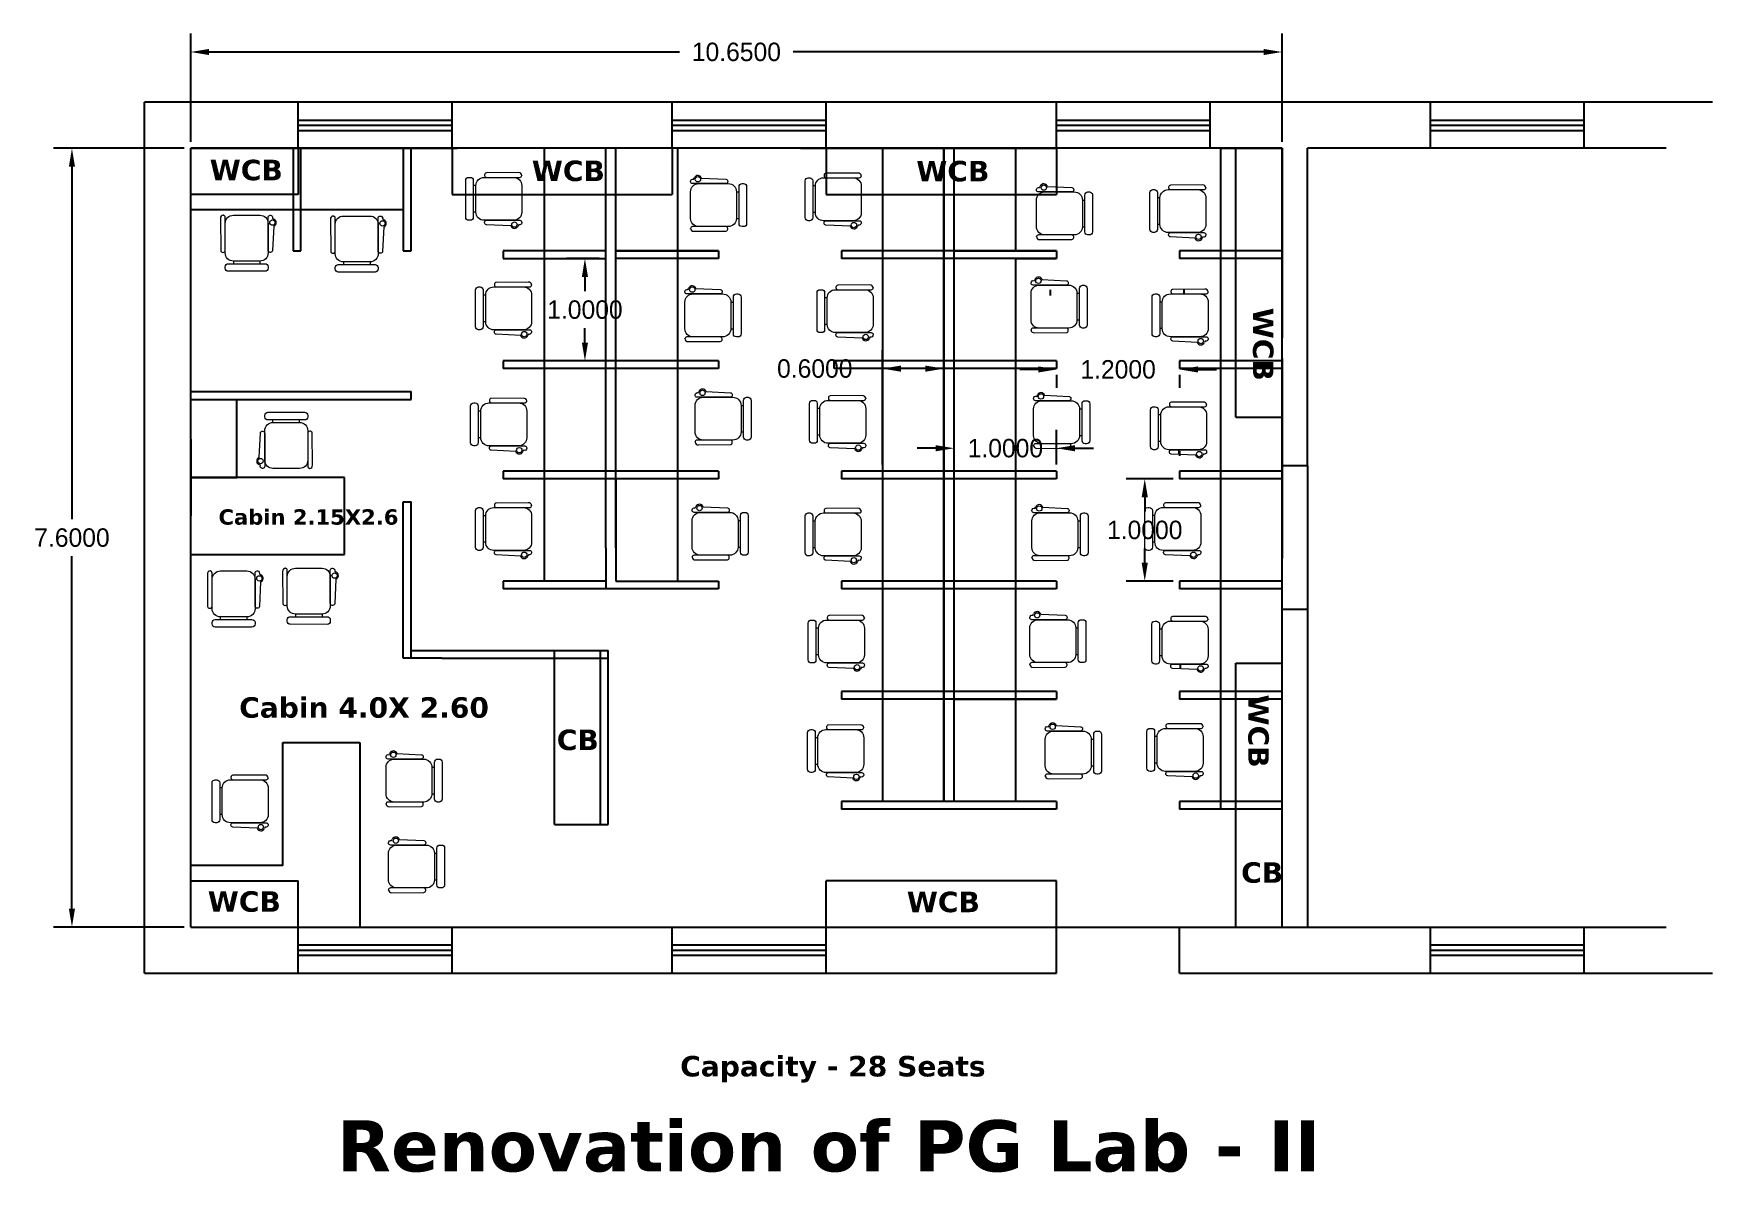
# Model space of a CAD drawing. Header units: inches. Extents: x 23 to 629, y -355 to 51.
# Drawn here: x 311.42 to 327.8, y -102.77 to -91.66 of the extents above; entities that cross this region are included whole.
import ezdxf

# ---------------------------------------------------------------- set-up
doc = ezdxf.new("R2010")
doc.units = ezdxf.units.IN
doc.header["$MEASUREMENT"] = 0
doc.layers.add('FUR', color=252, linetype='Continuous', lineweight=9)
doc.layers.add('FURN', color=252, linetype='Continuous', lineweight=9)
doc.dimstyles.get("Standard").update_dxf_attribs({"dimtxt": 0.18, "dimasz": 0.18, "dimexe": 0.18, "dimexo": 0.0625, "dimgap": 0.09, "dimtad": 0, "dimtih": 1, "dimtoh": 1, "dimdec": 4, "dimzin": 0, "dimdsep": 46, "dimtxsty": 'Standard', "dimcen": 0.09, "dimadec": 0, "dimazin": 0, "dimtfac": 1, "dimtdec": 4, "dimtofl": 0, "dimtmove": 0, "dimatfit": 3, "dimfxl": 1, "dimtolj": 1, "dimtzin": 0, "dimarcsym": 0})

msp = doc.modelspace()

# ---------------------------------------------------------------- texts
at = {"attachment_point": 1}
for s, insert, char_height, width in [('{\\fVerdana|b1|i0|c0|p34;WCB}', (313.13572, -92.89065), 0.2, 0.5142748), ('{\\fVerdana|b1|i0|c0|p34;WCB}', (316.27866, -92.89859), 0.2, 0.5142748), ('{\\fVerdana|b1|i0|c0|p34;WCB}', (320.03068, -92.90134), 0.2, 0.5142748), ('{\\fVerdana|b1|i0|c0|p34;Cabin 2.15X2.6}', (313.22077, -96.30165), 0.15, 3.0015659), ('{\\fVerdana|b1|i0|c0|p34;Cabin 4.0X 2.60 }', (313.42276, -98.13577), 0.2, 4.0020879), ('{\\fVerdana|b1|i0|c0|p34;CB}', (316.52181, -98.45122), 0.2, 0.5142748), ('{\\fVerdana|b1|i0|c0|p34;CB}', (323.20039, -99.74643), 0.2, 0.5142748), ('{\\fVerdana|b1|i0|c0|p34;WCB}', (313.11662, -100.02929), 0.2, 0.5142748), ('{\\fVerdana|b1|i0|c0|p34;WCB}', (319.93828, -100.0334), 0.2, 0.5142748), ('{\\fVerdana|b1|i0|c0|p34;Capacity - 28 Seats}', (317.72647, -101.63662), 0.2, 4.0020879), ('{\\fVerdana|b1|i0|c0|p34;Renovation of PG Lab - II}', (314.37644, -102.26347), 0.5, 10.0014451)]:
    msp.add_mtext(s, dxfattribs=dict(at, insert=insert, char_height=char_height, width=width))
at = {"char_height": 0.2, "width": 0.5142748, "attachment_point": 1, "rotation": 270}
for insert in [(323.51621, -94.33474), (323.47096, -98.10965)]:
    msp.add_mtext('{\\fVerdana|b1|i0|c0|p34;WCB}', dxfattribs=dict(at, insert=insert))

# ---------------------------------------------------------------- blocks, each defined once
blk = doc.blocks.new('*D74')
at = {"color": 0, "lineweight": -2}
for p, q in [((312.95, -92.716), (312.95, -91.659)), ((323.6, -92.716), (323.6, -91.659)), ((313.13, -91.839), (317.72, -91.839)), ((323.42, -91.839), (318.83, -91.839))]:
    blk.add_line(p, q, dxfattribs=at)
at = {"color": 0}
for points in [[(313.13, -91.809), (313.13, -91.869), (312.95, -91.839)], [(323.42, -91.809), (323.42, -91.869), (323.6, -91.839)]]:
    blk.add_solid(points, dxfattribs=at)
at = {"layer": 'Defpoints', "color": 0}
for p in [(323.6, -91.839), (312.95, -92.779), (323.6, -92.779)]:
    blk.add_point(p, dxfattribs=at)
at = {"color": 0, "insert": (318.275, -91.839), "char_height": 0.18, "attachment_point": 5}
blk.add_mtext('\\A1;10.6500', dxfattribs=at)
blk = doc.blocks.new('*D75')
at = {"color": 0, "lineweight": -2}
for p, q in [((312.887, -92.779), (311.611, -92.779)), ((311.791, -92.959), (311.791, -96.399)), ((311.791, -100.199), (311.791, -96.759)), ((312.887, -100.379), (311.611, -100.379))]:
    blk.add_line(p, q, dxfattribs=at)
at = {"color": 0}
for points in [[(311.761, -92.959), (311.821, -92.959), (311.791, -92.779)], [(311.761, -100.199), (311.821, -100.199), (311.791, -100.379)]]:
    blk.add_solid(points, dxfattribs=at)
at = {"layer": 'Defpoints', "color": 0}
for p in [(312.95, -92.779), (311.791, -100.379), (312.95, -100.379)]:
    blk.add_point(p, dxfattribs=at)
at = {"color": 0, "insert": (311.791, -96.579), "char_height": 0.18, "attachment_point": 5}
blk.add_mtext('\\A1;7.6000', dxfattribs=at)
blk = doc.blocks.new('CINE CHAIR')
at = {"layer": 'FUR', "color": 48, "lineweight": 0}
for p, q in [((448043.776, 57308.306), (448043.8, 57308.306)), ((448043.776, 57308.058), (448043.8, 57308.058))]:
    blk.add_line(p, q, dxfattribs=at)
blk.add_lwpolyline([(448043.45, 57308.434), (448043.678, 57308.423, -0.388092), (448043.695, 57308.404), (448043.695, 57308.401, -0.414214), (448043.676, 57308.382), (448043.367, 57308.382, -0.414214), (448043.348, 57308.401), (448043.348, 57308.404, -0.491313), (448043.377, 57308.423), (448043.384, 57308.436)], format="xyb", dxfattribs=at)
for points in [[(448043.424, 57308.382), (448043.7, 57308.382, -0.414214), (448043.776, 57308.306), (448043.776, 57308.058, -0.414214), (448043.7, 57307.982), (448043.424, 57307.982, -0.414214), (448043.348, 57308.058), (448043.348, 57308.306, -0.414214)], [(448043.828, 57308.382), (448043.842, 57308.382, -0.414214), (448043.871, 57308.353), (448043.871, 57308.01, -0.414214), (448043.842, 57307.982), (448043.828, 57307.982, -0.414214), (448043.8, 57308.01), (448043.8, 57308.353, -0.414214)], [(448043.379, 57307.938), (448043.678, 57307.94, 0.393133), (448043.695, 57307.959), (448043.695, 57307.963, 0.414214), (448043.676, 57307.982), (448043.367, 57307.982, 0.414214), (448043.348, 57307.963), (448043.348, 57307.966, 0.435766)]]:
    blk.add_lwpolyline(points, format="xyb", close=True, dxfattribs=at)
blk.add_circle((448043.417, 57308.422), 0.0249, dxfattribs=at)
blk.add_arc((448043.417, 57308.422), 0.0356, 19.6628, 156.9494, dxfattribs=at)
blk = doc.blocks.new('*D77')
at = {"color": 0, "lineweight": -2}
for p, q in [((316.937, -93.854), (316.617, -93.854)), ((316.797, -94.034), (316.797, -94.174)), ((316.797, -94.674), (316.797, -94.534)), ((316.937, -94.854), (316.617, -94.854))]:
    blk.add_line(p, q, dxfattribs=at)
at = {"color": 0}
for points in [[(316.767, -94.034), (316.827, -94.034), (316.797, -93.854)], [(316.767, -94.674), (316.827, -94.674), (316.797, -94.854)]]:
    blk.add_solid(points, dxfattribs=at)
at = {"layer": 'Defpoints', "color": 0}
for p in [(317, -93.854), (316.797, -94.854), (317, -94.854)]:
    blk.add_point(p, dxfattribs=at)
at = {"color": 0, "insert": (316.797, -94.354), "char_height": 0.18, "attachment_point": 5}
blk.add_mtext('\\A1;1.0000', dxfattribs=at)
blk = doc.blocks.new('*D78')
at = {"color": 0, "lineweight": -2}
for p, q in [((319.7, -95.866), (319.7, -94.749)), ((320.3, -95.866), (320.3, -94.749)), ((319.7, -94.929), (319.52, -94.929)), ((320.12, -94.929), (319.88, -94.929))]:
    blk.add_line(p, q, dxfattribs=at)
at = {"color": 0}
for points in [[(319.88, -94.899), (319.88, -94.959), (319.7, -94.929)], [(320.12, -94.899), (320.12, -94.959), (320.3, -94.929)]]:
    blk.add_solid(points, dxfattribs=at)
at = {"layer": 'Defpoints', "color": 0}
for p in [(319.7, -94.929), (319.7, -95.929), (320.3, -95.929)]:
    blk.add_point(p, dxfattribs=at)
at = {"color": 0, "insert": (319.04, -94.929), "char_height": 0.18, "attachment_point": 5}
blk.add_mtext('\\A1;0.6000', dxfattribs=at)
blk = doc.blocks.new('*D79')
at = {"color": 0, "lineweight": -2}
for p, q in [((321.22, -94.937), (321.04, -94.937)), ((321.4, -94.991), (321.4, -95.117)), ((322.6, -94.991), (322.6, -95.117)), ((322.78, -94.937), (322.96, -94.937))]:
    blk.add_line(p, q, dxfattribs=at)
at = {"color": 0}
for points in [[(321.22, -94.907), (321.22, -94.967), (321.4, -94.937)], [(322.78, -94.907), (322.78, -94.967), (322.6, -94.937)]]:
    blk.add_solid(points, dxfattribs=at)
at = {"layer": 'Defpoints', "color": 0}
for p in [(321.4, -94.929), (322.6, -94.929), (322.6, -94.937)]:
    blk.add_point(p, dxfattribs=at)
at = {"color": 0, "insert": (322, -94.937), "char_height": 0.18, "attachment_point": 5}
blk.add_mtext('\\A1;1.2000', dxfattribs=at)
blk = doc.blocks.new('*D80')
at = {"color": 0, "lineweight": -2}
for p, q in [((320.4, -95.866), (320.4, -95.526)), ((321.4, -95.866), (321.4, -95.526)), ((320.22, -95.706), (320.04, -95.706)), ((321.58, -95.706), (321.76, -95.706))]:
    blk.add_line(p, q, dxfattribs=at)
at = {"color": 0}
for points in [[(320.22, -95.676), (320.22, -95.736), (320.4, -95.706)], [(321.58, -95.676), (321.58, -95.736), (321.4, -95.706)]]:
    blk.add_solid(points, dxfattribs=at)
at = {"layer": 'Defpoints', "color": 0}
for p in [(321.4, -95.706), (320.4, -95.929), (321.4, -95.929)]:
    blk.add_point(p, dxfattribs=at)
at = {"color": 0, "insert": (320.9, -95.706), "char_height": 0.18, "attachment_point": 5}
blk.add_mtext('\\A1;1.0000', dxfattribs=at)
blk = doc.blocks.new('*D81')
at = {"color": 0, "lineweight": -2}
for p, q in [((322.537, -96.004), (322.08, -96.004)), ((322.26, -96.184), (322.26, -96.324)), ((322.26, -96.824), (322.26, -96.684)), ((322.537, -97.004), (322.08, -97.004))]:
    blk.add_line(p, q, dxfattribs=at)
at = {"color": 0}
for points in [[(322.23, -96.184), (322.29, -96.184), (322.26, -96.004)], [(322.23, -96.824), (322.29, -96.824), (322.26, -97.004)]]:
    blk.add_solid(points, dxfattribs=at)
at = {"layer": 'Defpoints', "color": 0}
for p in [(322.6, -96.004), (322.26, -97.004), (322.6, -97.004)]:
    blk.add_point(p, dxfattribs=at)
at = {"color": 0, "insert": (322.26, -96.504), "char_height": 0.18, "attachment_point": 5}
blk.add_mtext('\\A1;1.0000', dxfattribs=at)

# ---------------------------------------------------------------- dimensions: what is measured, and where the dimension line sits
for base, p1, p2, picture, middle in [((323.5998, -91.83921), (312.9498, -92.77873), (323.5998, -92.77873), '*D74', (318.2748, -91.83921)), ((319.6998, -94.92873), (320.2998, -95.92873), (319.6998, -95.92873), '*D78', (319.0398, -94.92873))]:
    dim = msp.add_linear_dim(base=base, p1=p1, p2=p2, dimstyle='Standard')
    dim.commit()
    dim.dimension.update_dxf_attribs({"geometry": picture, "text_midpoint": middle, "dimtype": 160})
for base, p1, p2, picture, middle in [((311.7914, -100.37873), (312.9498, -92.77873), (312.9498, -100.37873), '*D75', (311.7914, -96.57873)), ((316.79718, -94.85373), (316.9998, -93.85373), (316.9998, -94.85373), '*D77', (316.79718, -94.35373)), ((322.25994, -97.00373), (322.5998, -96.00373), (322.5998, -97.00373), '*D81', (322.25994, -96.50373))]:
    dim = msp.add_linear_dim(base=base, p1=p1, p2=p2, angle=90, dimstyle='Standard')
    dim.commit()
    dim.dimension.update_dxf_attribs({"geometry": picture, "text_midpoint": middle})
for base, p1, p2, picture, middle in [((322.5998, -94.9372), (321.3998, -94.92873), (322.5998, -94.92873), '*D79', (321.9998, -94.9372)), ((321.3998, -95.70618), (320.3998, -95.92873), (321.3998, -95.92873), '*D80', (320.8998, -95.70618))]:
    dim = msp.add_linear_dim(base=base, p1=p1, p2=p2, dimstyle='Standard')
    dim.commit()
    dim.dimension.update_dxf_attribs({"geometry": picture, "text_midpoint": middle})

# ---------------------------------------------------------------- linework, layer by layer
for p, q in [((312.4998, -95.87873), (312.4998, -92.32873)), ((327.7998, -92.32873), (312.4998, -92.32873)), ((313.9998, -92.77873), (313.9998, -92.32873)), ((315.4998, -92.77873), (315.4998, -92.32873)), ((317.6498, -92.77873), (317.6498, -92.32873)), ((319.1498, -92.77873), (319.1498, -92.32873)), ((321.3998, -92.77873), (321.3998, -92.32873)), ((322.8998, -92.77873), (322.8998, -92.32873)), ((325.0498, -92.77873), (325.0498, -92.32873)), ((326.5498, -92.77873), (326.5498, -92.32873)), ((313.9998, -92.50373), (315.4998, -92.50373)), ((313.9998, -92.55373), (315.4998, -92.55373)), ((317.6498, -92.50373), (319.1498, -92.50373)), ((317.6498, -92.55373), (319.1498, -92.55373)), ((321.3998, -92.50373), (322.8998, -92.50373)), ((321.3998, -92.55373), (322.8998, -92.55373)), ((325.0498, -92.50373), (326.5498, -92.50373)), ((325.0498, -92.55373), (326.5498, -92.55373)), ((313.9998, -92.60373), (315.4998, -92.60373)), ((317.6498, -92.60373), (319.1498, -92.60373)), ((321.3998, -92.60373), (322.8998, -92.60373)), ((325.0498, -92.60373), (326.5498, -92.60373)), ((312.9498, -95.87873), (312.9498, -92.77873)), ((323.5998, -92.77873), (312.9498, -92.77873)), ((312.9498, -92.77873), (315.5498, -92.77873)), ((312.9498, -93.97873), (312.9498, -92.77873)), ((312.9498, -92.77873), (313.9498, -92.77873)), ((313.9498, -92.77873), (313.9498, -93.77873)), ((313.9998, -92.77873), (313.9998, -93.22873)), ((314.0248, -93.77873), (314.0248, -92.77873)), ((314.0248, -92.77873), (315.0248, -92.77873)), ((315.0248, -92.77873), (315.0248, -93.77873)), ((315.0998, -93.77873), (315.0998, -92.77873)), ((315.4998, -92.77873), (315.4998, -93.22873)), ((316.3998, -92.77873), (316.3998, -97.00373)), ((317.8998, -92.77873), (316.6998, -92.77873)), ((316.9998, -96.67873), (316.9998, -92.77873)), ((317.0998, -96.67873), (317.0998, -92.77873)), ((317.6498, -92.77873), (317.6498, -93.22873)), ((317.6998, -92.77873), (317.6998, -97.00373)), ((318.8998, -92.77873), (320.0998, -92.77873)), ((319.1498, -92.77873), (319.1498, -93.22873)), ((319.2998, -92.77873), (321.2998, -92.77873)), ((319.6998, -92.77873), (319.6998, -99.15408)), ((320.1998, -92.77873), (321.3998, -92.77873)), ((320.2998, -92.77873), (320.2998, -99.15408)), ((320.2998, -99.15408), (320.2998, -92.77873)), ((320.3998, -99.15408), (320.3998, -92.77873)), ((320.9998, -92.77873), (320.9998, -93.77873)), ((321.3998, -92.77873), (321.3998, -93.22873)), ((322.9998, -92.77873), (323.5998, -92.77873)), ((322.9998, -92.77873), (323.5998, -92.77873)), ((322.9998, -92.77873), (322.9998, -99.22908)), ((323.5998, -92.77873), (322.9998, -92.77873)), ((323.1498, -95.40218), (323.1498, -92.77873)), ((323.5998, -95.87873), (323.5998, -92.77873)), ((323.5998, -92.77873), (323.5998, -94.62726)), ((323.5998, -92.77873), (323.5998, -93.97873)), ((327.3498, -92.77873), (323.8498, -92.77873)), ((323.8498, -95.87873), (323.8498, -92.77873)), ((313.9998, -93.22873), (312.9498, -93.22873)), ((315.0248, -93.37873), (312.9498, -93.37873)), ((315.4998, -93.22873), (317.6498, -93.22873)), ((319.1498, -93.22873), (321.3998, -93.22873)), ((313.9498, -93.77873), (314.0248, -93.77873)), ((315.0248, -93.77873), (315.0998, -93.77873)), ((316.9998, -93.77873), (315.9998, -93.77873)), ((315.9998, -93.77873), (315.9998, -93.85373)), ((315.9998, -93.85373), (316.9998, -93.85373)), ((317.0998, -93.77873), (318.0998, -93.77873)), ((318.0998, -93.77873), (317.0998, -93.77873)), ((318.0998, -93.85373), (317.0998, -93.85373)), ((318.0998, -93.77873), (318.0998, -93.85373)), ((318.0998, -93.77873), (318.0998, -93.85373)), ((320.2998, -93.77873), (319.2998, -93.77873)), ((321.3998, -93.77873), (319.2998, -93.77873)), ((319.2998, -93.77873), (319.2998, -93.85373)), ((320.9998, -93.85373), (319.2998, -93.85373)), ((320.3998, -93.77873), (321.3998, -93.77873)), ((320.9998, -93.85373), (321.3998, -93.85373)), ((321.3998, -93.85373), (320.9998, -93.85373)), ((320.9998, -93.85373), (320.9998, -97.00373)), ((321.3998, -93.77873), (321.3998, -93.85373)), ((321.3998, -93.77873), (321.3998, -93.85373)), ((321.3998, -93.77873), (321.3998, -93.85373)), ((323.5998, -93.77873), (322.5998, -93.77873)), ((322.5998, -93.77873), (322.5998, -93.85373)), ((323.5998, -93.85373), (322.5998, -93.85373)), ((323.5998, -93.77873), (322.9998, -93.77873)), ((321.33587, -94.16076), (321.33587, -94.21421)), ((322.64099, -94.15447), (322.64099, -94.1988)), ((318.0998, -94.85373), (315.9998, -94.85373)), ((318.0998, -94.85373), (315.9998, -94.85373)), ((315.9998, -94.85373), (315.9998, -94.92873)), ((318.0998, -94.85373), (318.0998, -94.92873)), ((321.3998, -94.85373), (319.22866, -94.85373)), ((321.3998, -94.85373), (319.22866, -94.85373)), ((319.22866, -94.92873), (319.22866, -94.85373)), ((320.9998, -94.85373), (320.9998, -94.92873)), ((321.3998, -94.85373), (321.3998, -94.92873)), ((321.3998, -94.85373), (321.3998, -94.92873)), ((323.5998, -94.85373), (322.5998, -94.85373)), ((323.5998, -94.85373), (322.5998, -94.85373)), ((322.5998, -94.85373), (322.5998, -94.92873)), ((322.5998, -94.85373), (322.5998, -94.92873)), ((323.5998, -94.82873), (323.5998, -96.77873)), ((318.0998, -94.92873), (315.9998, -94.92873)), ((321.3998, -94.92873), (319.22866, -94.92873)), ((323.5998, -94.92873), (322.5998, -94.92873)), ((312.9498, -95.15373), (315.0998, -95.15373)), ((315.0998, -95.22873), (315.0998, -95.15373)), ((312.9498, -95.22873), (315.0998, -95.22873)), ((313.3998, -95.99141), (313.3998, -95.22873)), ((323.1498, -95.40218), (323.5998, -95.40218)), ((312.9498, -95.61641), (312.9498, -96.36641)), ((322.59162, -95.72001), (322.59162, -95.76683)), ((322.59162, -95.72001), (322.59162, -95.76683)), ((322.5998, -95.73507), (322.5998, -95.77912)), ((322.5998, -95.73507), (322.5998, -95.77912)), ((312.4998, -100.82873), (312.4998, -95.87873)), ((312.9498, -100.37873), (312.9498, -95.87873)), ((314.4498, -95.99141), (312.9498, -95.99141)), ((313.314, -95.99141), (312.9498, -95.99141)), ((312.9498, -95.99141), (313.3998, -95.99141)), ((314.4498, -96.74141), (314.4498, -95.99141)), ((318.0998, -95.92873), (315.9998, -95.92873)), ((318.0998, -95.92873), (315.9998, -95.92873)), ((315.9998, -95.92873), (315.9998, -96.00373)), ((318.0998, -96.00373), (315.9998, -96.00373)), ((317.0998, -96.00373), (317.0998, -97.00373)), ((318.0998, -95.92873), (318.0998, -96.00373)), ((319.2998, -95.92873), (319.2998, -96.00373)), ((321.3998, -95.92873), (319.2998, -95.92873)), ((321.3998, -95.92873), (319.2998, -95.92873)), ((321.3998, -96.00373), (319.2998, -96.00373)), ((320.9998, -95.92873), (320.9998, -96.00373)), ((321.3998, -95.92873), (321.3998, -96.00373)), ((323.5998, -95.92873), (322.5998, -95.92873)), ((323.5998, -95.92873), (322.5998, -95.92873)), ((322.5998, -95.92873), (322.5998, -96.00373)), ((322.5998, -95.92873), (322.5998, -96.00373)), ((323.5998, -96.00373), (322.5998, -96.00373)), ((323.5998, -100.37873), (323.5998, -95.87873)), ((323.8498, -95.87873), (323.5998, -95.87873)), ((323.8498, -95.87873), (323.8498, -100.37873)), ((315.0248, -96.22873), (315.0998, -96.22873)), ((315.0248, -97.75373), (315.0248, -96.22873)), ((315.0998, -97.75373), (315.0998, -96.22873)), ((312.9498, -96.74141), (314.4498, -96.74141)), ((316.9998, -96.67873), (316.9998, -97.07908)), ((316.9998, -97.00373), (315.9998, -97.00373)), ((315.9998, -97.00373), (315.9998, -97.07908)), ((316.9998, -97.07908), (315.9998, -97.07908)), ((318.0998, -97.07908), (316.9998, -97.07908)), ((317.0998, -97.00373), (318.0998, -97.00373)), ((318.0998, -97.00373), (318.0998, -97.07908)), ((321.3998, -97.00373), (319.2998, -97.00373)), ((319.2998, -97.00373), (319.2998, -97.07908)), ((321.3998, -97.00408), (319.2998, -97.00408)), ((319.6998, -97.07908), (319.2998, -97.07908)), ((321.3998, -97.07908), (319.2998, -97.07908)), ((320.9998, -97.00373), (320.9998, -99.15408)), ((321.3998, -97.00373), (321.3998, -97.07908)), ((323.5998, -97.00373), (322.5998, -97.00373)), ((322.5998, -97.00373), (322.5998, -97.07908)), ((322.5998, -97.00373), (322.5998, -97.07908)), ((323.5998, -97.00408), (322.5998, -97.00408)), ((323.5998, -97.07908), (322.5998, -97.07908)), ((322.5998, -97.0993), (322.5998, -97.09931)), ((322.5998, -97.0993), (322.5998, -97.09931)), ((323.8498, -97.27873), (323.5998, -97.27873)), ((323.8498, -97.27873), (323.5998, -97.27873)), ((323.5998, -98.97873), (323.5998, -97.47873)), ((315.0998, -97.75373), (315.0248, -97.75373)), ((315.0998, -97.67873), (317.0248, -97.67873)), ((315.0998, -97.67873), (317.0248, -97.67873)), ((315.3998, -97.75373), (315.0998, -97.75373)), ((315.3998, -97.75373), (317.0248, -97.75373)), ((316.4998, -99.37873), (316.4998, -97.67873)), ((316.9498, -99.37873), (316.9498, -97.67873)), ((316.9498, -97.75373), (316.9498, -97.67873)), ((317.0248, -99.37873), (317.0248, -97.67873)), ((317.0248, -97.75373), (317.0248, -97.67873)), ((323.1498, -100.37873), (323.1498, -97.80218)), ((323.1498, -97.80218), (323.5998, -97.80218)), ((322.60725, -97.81178), (322.60725, -97.8587)), ((322.60725, -97.81178), (322.60725, -97.8587)), ((321.3998, -98.07908), (319.2998, -98.07908)), ((321.3998, -98.07908), (319.2998, -98.07908)), ((319.2998, -98.07908), (319.2998, -98.15408)), ((321.3998, -98.07908), (321.3998, -98.15408)), ((323.5998, -98.07908), (322.5998, -98.07908)), ((323.5998, -98.07908), (322.5998, -98.07908)), ((322.5998, -98.07908), (322.5998, -98.15408)), ((322.5998, -98.07908), (322.5998, -98.15408)), ((321.3998, -98.15408), (319.2998, -98.15408)), ((320.3998, -98.15408), (321.3998, -98.15408)), ((323.5998, -98.15408), (322.5998, -98.15408)), ((312.9498, -98.92861), (312.9498, -98.32861)), ((313.8498, -99.77873), (313.8498, -98.57873)), ((313.8498, -99.77873), (313.8498, -98.57873)), ((313.8498, -98.57873), (314.5998, -98.57873)), ((314.5998, -98.57873), (314.5998, -100.37873)), ((321.3998, -99.15408), (319.2998, -99.15408)), ((321.3998, -99.15408), (319.2998, -99.15408)), ((319.2998, -99.15408), (319.2998, -99.22908)), ((321.3998, -99.22908), (319.2998, -99.22908)), ((321.3998, -99.15408), (321.3998, -99.22908)), ((321.3998, -99.15408), (321.3998, -99.22908)), ((323.5998, -99.15408), (322.5998, -99.15408)), ((323.5998, -99.15408), (322.5998, -99.15408)), ((322.5998, -99.15408), (322.5998, -99.22908)), ((322.5998, -99.15408), (322.5998, -99.22908)), ((323.5998, -99.22908), (322.5998, -99.22908)), ((323.1498, -100.37873), (323.1498, -99.27873)), ((316.4998, -99.37873), (316.9498, -99.37873)), ((316.9498, -99.37873), (317.0248, -99.37873)), ((313.8498, -99.77873), (312.9498, -99.77873)), ((312.9498, -100.37873), (312.9498, -99.92873)), ((312.9498, -99.92873), (313.9998, -99.92873)), ((313.9998, -100.37873), (313.9998, -99.92873)), ((321.3998, -99.92899), (319.1498, -99.92899)), ((319.1498, -100.37873), (319.1498, -99.92899)), ((321.3998, -100.37873), (321.3998, -99.92899)), ((312.9498, -100.37873), (321.3998, -100.37873)), ((312.9498, -100.37873), (324.9498, -100.37873)), ((312.9498, -100.37873), (324.9498, -100.37873)), ((312.9498, -100.37873), (316.9498, -100.37873)), ((312.9498, -100.37873), (314.7498, -100.37873)), ((313.9998, -100.82873), (313.9998, -100.37873)), ((315.4998, -100.82873), (315.4998, -100.37873)), ((317.6498, -100.82873), (317.6498, -100.37873)), ((318.8998, -100.37873), (320.0998, -100.37873)), ((319.1498, -100.82873), (319.1498, -100.37873)), ((320.1998, -100.37873), (321.3998, -100.37873)), ((321.3998, -100.82873), (321.3998, -100.37873)), ((322.5998, -100.37873), (323.5998, -100.37873)), ((322.5998, -100.82873), (322.5998, -100.37873)), ((323.8498, -100.37873), (327.3498, -100.37873)), ((325.0498, -100.82873), (325.0498, -100.37873)), ((326.5498, -100.82873), (326.5498, -100.37873)), ((313.9998, -100.55373), (315.4998, -100.55373)), ((317.6498, -100.55373), (319.1498, -100.55373)), ((325.0498, -100.55373), (326.5498, -100.55373)), ((313.9998, -100.60373), (315.4998, -100.60373)), ((313.9998, -100.65373), (315.4998, -100.65373)), ((317.6498, -100.60373), (319.1498, -100.60373)), ((317.6498, -100.65373), (319.1498, -100.65373)), ((325.0498, -100.60373), (326.5498, -100.60373)), ((325.0498, -100.65373), (326.5498, -100.65373)), ((312.4998, -100.82873), (321.3998, -100.82873)), ((322.5998, -100.82873), (327.7998, -100.82873))]:
    msp.add_line(p, q)

# ---------------------------------------------------------------- block references
at = {"layer": 'FURN', "xscale": 1.047600000000007, "yscale": 1.047600000000003, "zscale": 1.0476}
for p, rotation in [((469687.28994, 59935.76202), 179.9991434073997), ((-469053.28145, -60122.36721), 359.9991434073997), ((469690.60279, 59935.75801), 179.9991434073997), ((-469049.90585, -60122.44842), 359.9991434073997), ((469693.96585, 59935.64253), 179.9991434073997), ((-59715.53817, 469277.67734), 269.9991434073997), ((-59714.46437, 469277.66934), 269.9991434073997), ((-469049.95867, -60123.35789), 359.9991434073997), ((469687.38575, 59934.6934), 179.9991434073997), ((-469053.33644, -60123.44394), 359.9991434073997), ((469690.71876, 59934.66617), 179.9991434073997), ((469693.98815, 59934.62553), 179.9991434073997), ((-469053.23714, -60124.45132), 359.9991434073997), ((-469049.93363, -60124.48606), 359.9991434073997), ((469687.33785, 59933.56097), 179.9991434073997), ((469690.64618, 59933.58609), 179.9991434073997), ((469693.97314, 59933.52335), 179.9991434073997), ((60342.91667, -469467.01181), 89.99914340739967), ((469687.38575, 59932.5402), 179.9991434073997), ((-469053.26624, -60125.57514), 359.9991434073997), ((469690.60258, 59932.4871), 179.9991434073997), ((-469049.95032, -60125.57933), 359.9991434073997), ((469693.91649, 59932.54084), 179.9991434073997), ((-59715.66567, 469274.20526), 269.9991434073997), ((-59714.9319, 469274.23238), 269.9991434073997), ((-469049.97062, -60126.6231), 359.9991434073997), ((469690.63379, 59931.44243), 179.9991434073997), ((469693.98659, 59931.43158), 179.9991434073997), ((469690.62679, 59930.37319), 179.9991434073997), ((-469049.82006, -60127.70983), 359.9991434073997), ((469693.93851, 59930.38461), 179.9991434073997), ((-469056.25314, -60127.98306), 359.9991434073997), ((469684.81512, 59929.88303), 179.9991434073997), ((-469056.22928, -60128.8221), 359.9991434073997)]:
    msp.add_blockref('CINE CHAIR', p, dxfattribs=dict(at, rotation=rotation))

msp.set_redraw_order([(e.dxf.handle, doc.entitydb.next_handle()) for e in msp.query("TEXT MTEXT ATTDEF DIMENSION ARC_DIMENSION")])  # texts and dimensions are drawn at this point

doc.saveas('drawing.dxf')
